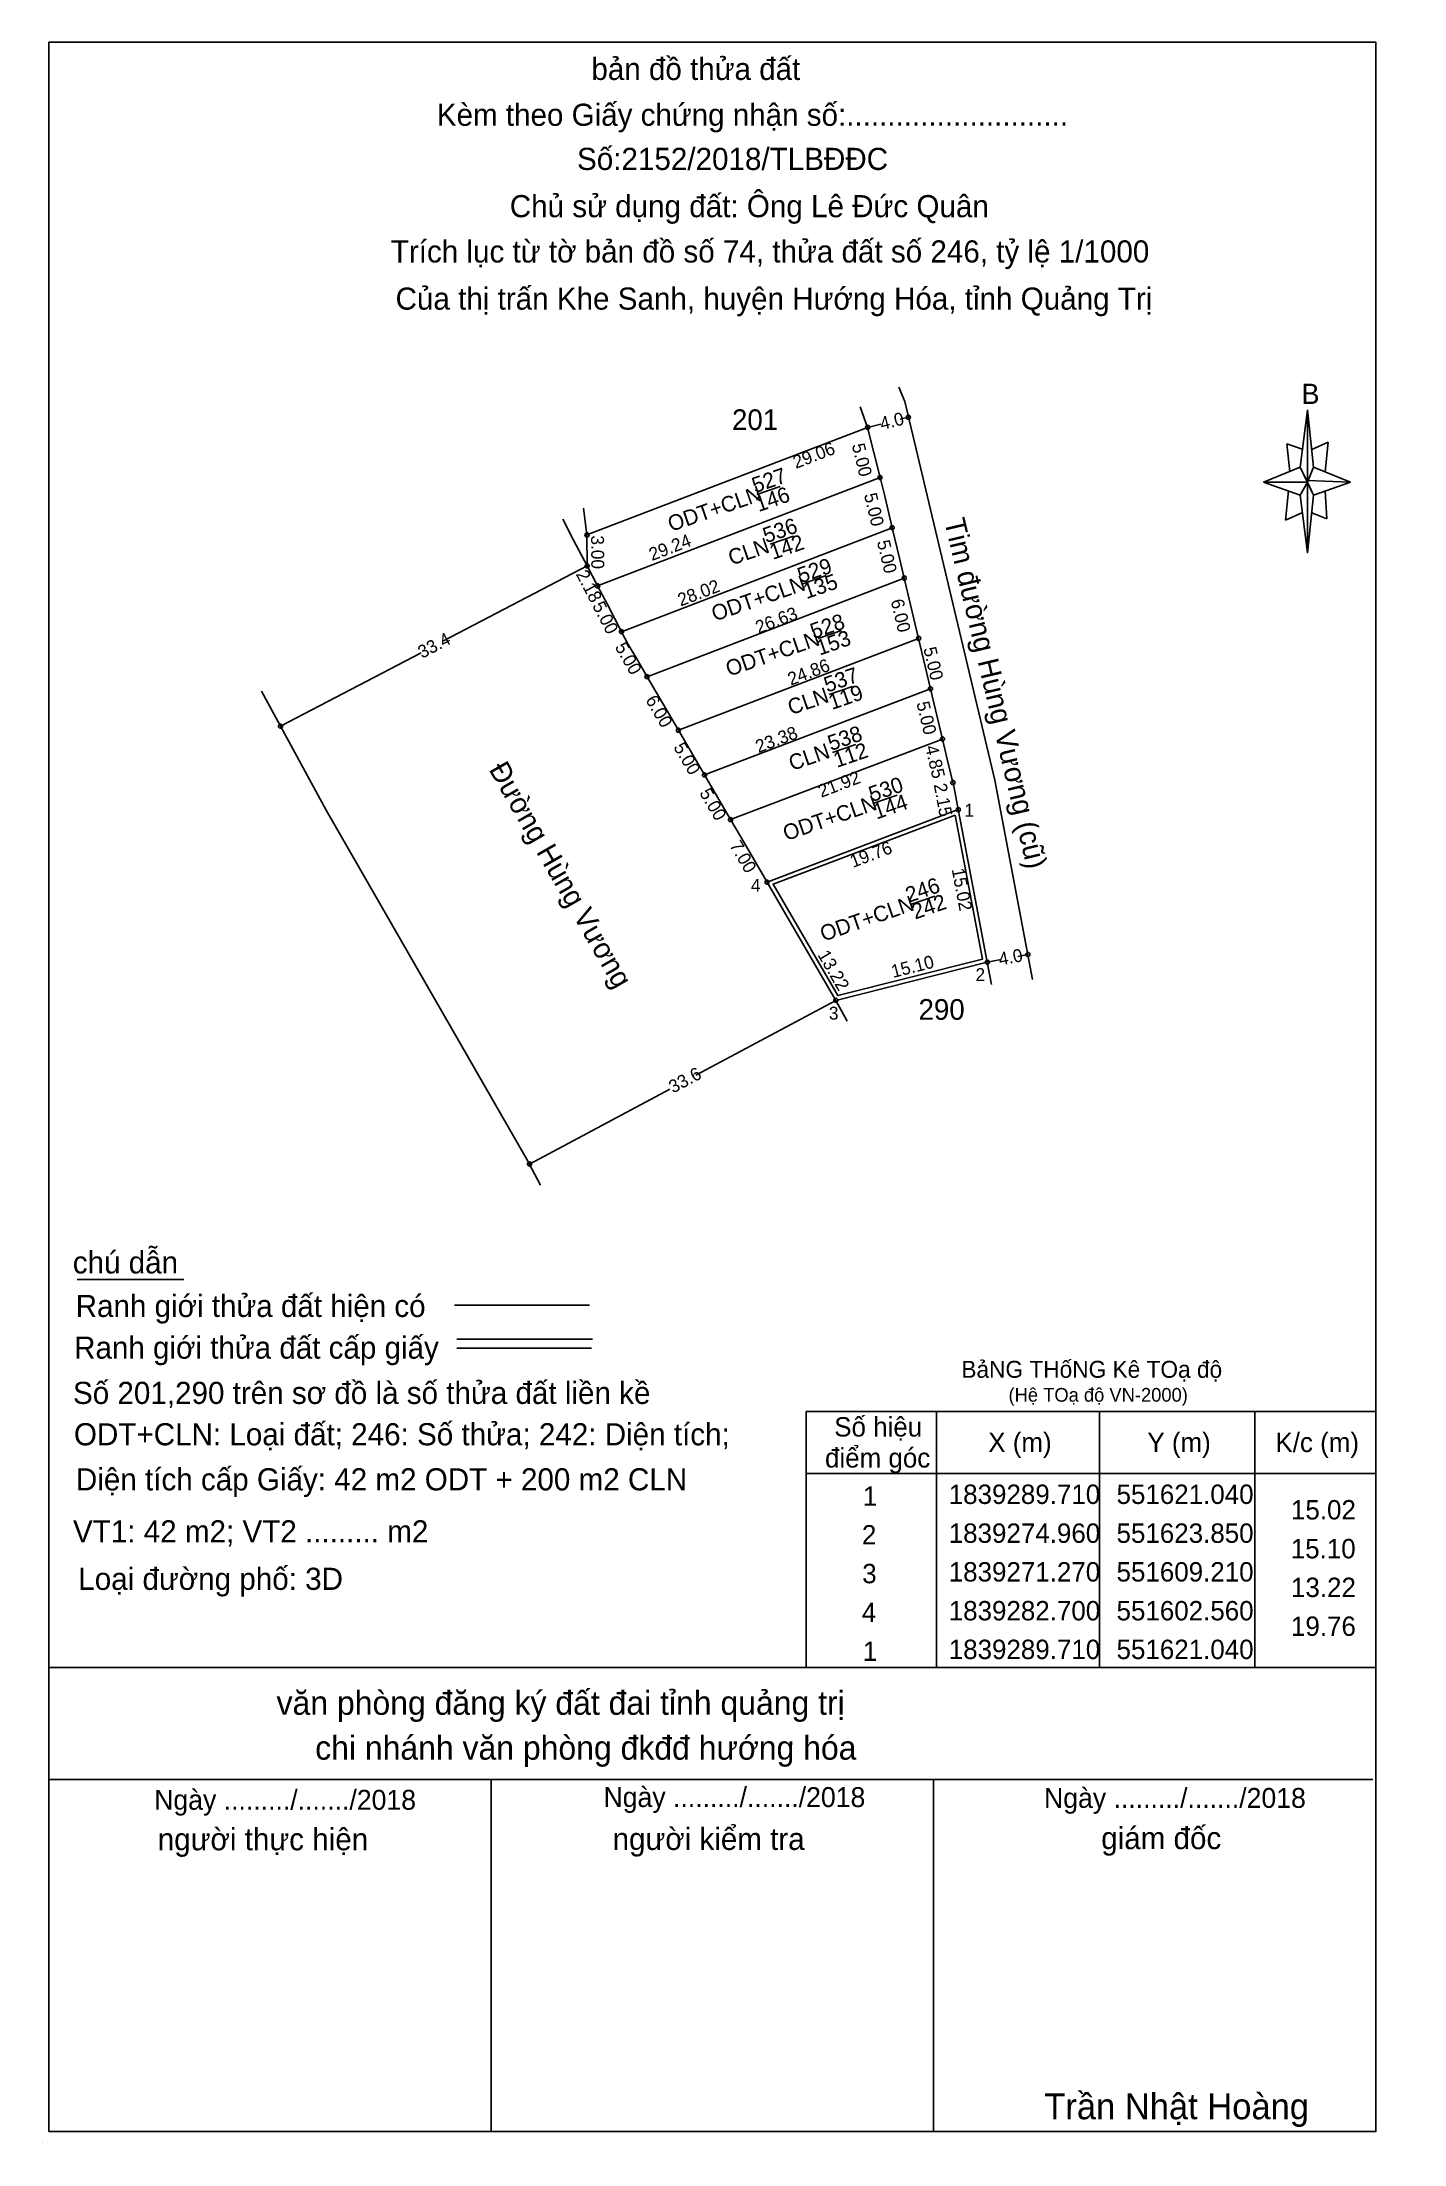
# Model space of a CAD drawing. Extents: x 549542 to 551639, y 1839142 to 1839580.
# Drawn here: x 550765.8 to 550897.4, y 1839145.7 to 1839349 of the extents above; entities that cross this region are included whole.
import ezdxf

# ---------------------------------------------------------------- set-up
doc = ezdxf.new("R2010")
doc.units = 0
for name, color, linetype in [('Level 1', 7, 'Continuous'), ('Level 10', 7, 'Continuous'), ('Level 17', 7, 'Continuous'), ('Level 5', 7, 'Continuous'), ('Level 55', 7, 'Continuous'), ('Level 6', 7, 'Continuous'), ('Level 63', 7, 'Continuous')]:
    doc.layers.add(name, color=color, linetype=linetype)

msp = doc.modelspace()

# ---------------------------------------------------------------- texts
at = {"layer": 'Level 1'}
for s, p in [('ODT+CLN', (550826.58, 1839301.61)), ('527', (550834.71, 1839305.35)), ('146', (550835.04, 1839303.52)), ('536', (550835.77, 1839300.5)), ('CLN', (550832.42, 1839298.35)), ('142', (550836.42, 1839298.9)), ('529', (550839.11, 1839296.63)), ('ODT+CLN', (550830.8, 1839292.94)), ('135', (550839.67, 1839295.1)), ('528', (550840.35, 1839291.24)), ('ODT+CLN', (550832.18, 1839287.61)), ('153', (550840.94, 1839289.64)), ('537', (550841.67, 1839286.06)), ('CLN', (550838.17, 1839283.88)), ('119', (550842.12, 1839284.38)), ('538', (550842.04, 1839280.41)), ('CLN', (550838.27, 1839278.49)), ('112', (550842.6, 1839278.78)), ('530', (550846, 1839275.47)), ('ODT+CLN', (550837.71, 1839271.71)), ('144', (550846.44, 1839273.79)), ('246', (550849.55, 1839265.73)), ('ODT+CLN', (550841.3, 1839261.98)), ('242', (550850.17, 1839264.12))]:
    msp.add_text(s, height=1.5, rotation=19.0872, dxfattribs=at).set_placement(p)
for s, height, p in [('BảNG THốNG Kê TOạ độ ', 1.6387, (550854.64, 1839219.81)), ('(Hệ TOạ độ VN-2000)', 1.3252, (550859.2, 1839217.5))]:
    msp.add_text(s, height=height, dxfattribs=at).set_placement(p)
at = {"layer": 'Level 10'}
for s, p in [('201', (550832.47, 1839311.46)), ('290', (550850.5, 1839254.43))]:
    msp.add_text(s, height=2, dxfattribs=at).set_placement(p)
for s, height, rotation, p in [('4.0', 1.25, 13.8308, (550846.94, 1839311.45)), ('Tim đường Hùng Vương (cũ)', 2, 283.3826, (550852.97, 1839302.68)), ('33.4', 1.25, 27.607, (550802.52, 1839289.33)), ('Đường Hùng Vương', 2, 299.8951, (550808.92, 1839278.65)), ('4.0', 1.25, 10.6902, (550858.37, 1839259.67)), ('33.6', 1.25, 28.1297, (550826.78, 1839247.29))]:
    msp.add_text(s, height=height, rotation=rotation, dxfattribs=at).set_placement(p)
at = {"layer": 'Level 5'}
for s, height, p in [('bản đồ thửa đất', 2.1375, (550818.88, 1839345.31)), ('Kèm theo Giấy chứng nhận số:...........................', 2.1375, (550803.94, 1839340.88)), ('Số:2152/2018/TLBĐĐC', 2.14, (550817.49, 1839336.61)), ('Chủ sử dụng đất: Ông Lê Đức Quân', 2.14, (550810.99, 1839332.04)), ('Trích lục từ tờ bản đồ số 74, thửa đất số 246, tỷ lệ 1/1000 ', 2.14, (550799.49, 1839327.66)), ('Của thị trấn Khe Sanh, huyện Hướng Hóa, tỉnh Quảng Trị', 2.14, (550799.95, 1839323.1)), ('B', 1.96, (550887.51, 1839313.98)), ('văn phòng đăng ký đất đai tỉnh quảng trị', 2.3084, (550788.45, 1839187.22)), ('chi nhánh văn phòng đkđđ hướng hóa', 2.3084, (550792.18, 1839182.88)), ('Ngày ........./......./2018', 1.9237, (550776.62, 1839178.04)), ('Ngày ........./......./2018', 1.9237, (550820.05, 1839178.3)), ('Ngày ........./......./2018', 1.9237, (550862.63, 1839178.22)), ('người thực hiện', 2.14, (550776.96, 1839174.12)), ('người kiểm tra', 2.1375, (550820.93, 1839174.15)), ('giám đốc', 2.138, (550868.16, 1839174.23)), ('Trần Nhật Hoàng', 2.4937, (550862.66, 1839148.11))]:
    msp.add_text(s, height=height, dxfattribs=at).set_placement(p)
at = {"layer": 'Level 6'}
for s, height, p in [('chú dẫn', 2.138, (550768.75, 1839229.9)), ('Ranh giới thửa đất hiện có ', 2.1375, (550769.03, 1839225.69)), ('Ranh giới thửa đất cấp giấy', 2.1375, (550768.88, 1839221.66)), ('Số 201,290 trên sơ đồ là số thửa đất liền kề', 2.14, (550768.77, 1839217.28)), ('ODT+CLN: Loại đất; 246: Số thửa; 242: Diện tích;', 2.14, (550768.86, 1839213.28)), ('Diện tích cấp Giấy: 42 m2 ODT + 200 m2 CLN', 2.14, (550769.05, 1839208.92)), ('VT1: 42 m2; VT2 ......... m2', 2.14, (550768.77, 1839203.89)), ('Loại đường phố: 3D', 2.14, (550769.28, 1839199.3))]:
    msp.add_text(s, height=height, dxfattribs=at).set_placement(p)
at = {"layer": 'Level 63'}
for s, rotation, p in [('29.06', 20.9738, (550838.65, 1839307.7)), ('5.00', 283.8972, (550844.04, 1839310.01)), ('5.00', 283.5359, (550845.22, 1839305.21)), ('3.00', 270.382, (550818.85, 1839301.27)), ('29.24', 21.0009, (550824.74, 1839298.79)), ('5.00', 283.5359, (550846.47, 1839300.66)), ('2.18', 297.6238, (550817.35, 1839297.53)), ('28.02', 21.0155, (550827.51, 1839294.39)), ('5.00', 297.5396, (550818.93, 1839294.48)), ('26.63', 20.9943, (550835.03, 1839291.74)), ('6.00', 283.3881, (550847.8, 1839294.96)), ('5.00', 299.5886, (550821.11, 1839290.49)), ('5.00', 283.2864, (550850.96, 1839290.33)), ('24.86', 20.9283, (550838.15, 1839286.73)), ('6.00', 300.3252, (550824.07, 1839285.36)), ('5.00', 283.4244, (550850.29, 1839285.06)), ('23.38', 20.8686, (550835.03, 1839280.21)), ('5.00', 300.2564, (550826.77, 1839280.79)), ('4.85', 283.3487, (550851.13, 1839280.82)), ('21.92', 20.8161, (550841.09, 1839275.89)), ('5.00', 300.2564, (550829.28, 1839276.37)), ('2.15', 280.7344, (550851.96, 1839277.18)), ('7.00', 300.2623, (550832.19, 1839271.3)), ('19.76', 20.7732, (550844.16, 1839269.11)), ('15.02', 280.7861, (550853.7, 1839268.98)), ('13.22', 300.1909, (550840.7, 1839260.72)), ('15.10', 14.1467, (550848.04, 1839258.47))]:
    msp.add_text(s, height=1.25, rotation=rotation, dxfattribs=at).set_placement(p)
for s, height, p in [(' 1', 1.25, (550854.47, 1839274.07)), (' 4', 1.25, (550833.83, 1839266.81)), (' 2', 1.25, (550855.54, 1839258.17)), (' 3', 1.25, (550841.37, 1839254.45)), ('Số hiệu', 1.875, (550842.35, 1839214.13)), ('X (m)', 1.875, (550857.24, 1839212.63)), ('Y (m)', 1.875, (550872.62, 1839212.63)), ('K/c (m)', 1.875, (550885, 1839212.63)), ('điểm góc', 1.875, (550841.46, 1839211.13)), (' 1', 1.875, (550844.42, 1839207.44)), ('1839289.710', 1.8749, (550853.42, 1839207.61)), ('551621.040', 1.875, (550869.64, 1839207.61)), ('15.02', 1.875, (550886.5, 1839206.11)), (' 2', 1.875, (550844.33, 1839203.69)), ('1839274.960', 1.8749, (550853.42, 1839203.85)), ('551623.850', 1.875, (550869.64, 1839203.85)), ('15.10', 1.875, (550886.48, 1839202.35)), (' 3', 1.875, (550844.36, 1839199.94)), ('1839271.270', 1.8749, (550853.42, 1839200.11)), ('551609.210', 1.875, (550869.64, 1839200.11)), ('13.22', 1.875, (550886.5, 1839198.61)), ('1839282.700', 1.8749, (550853.42, 1839196.35)), ('551602.560', 1.875, (550869.64, 1839196.35)), (' 4', 1.875, (550844.32, 1839196.19)), ('19.76', 1.875, (550886.5, 1839194.85)), (' 1', 1.875, (550844.42, 1839192.43)), ('1839289.710', 1.8749, (550853.42, 1839192.61)), ('551621.040', 1.875, (550869.64, 1839192.61))]:
    msp.add_text(s, height=height, dxfattribs=at).set_placement(p)

# ---------------------------------------------------------------- linework, layer by layer
at = {"layer": 'Level 1'}
for centre in [(550849.52, 1839312.69), (550788.83, 1839282.82), (550861.07, 1839260.74), (550812.9, 1839240.48)]:
    msp.add_circle(centre, 0.2, dxfattribs=at)
at = {"layer": 'Level 10'}
for p, q in [((550849.16, 1839314.22), (550848.61, 1839315.62)), ((550849.16, 1839314.22), (550857.87, 1839277.61)), ((550845.58, 1839311.72), (550844.86, 1839313.71)), ((550846.87, 1839312.04), (550845.58, 1839311.72)), ((550849.52, 1839312.69), (550848.73, 1839312.5)), ((550818.45, 1839301.32), (550845.58, 1839311.72)), ((550845.58, 1839311.72), (550846.78, 1839306.87)), ((550846.78, 1839306.87), (550847.26, 1839304.92)), ((550818.13, 1839303.9), (550818.45, 1839301.32)), ((550847.26, 1839304.92), (550847.95, 1839302.01)), ((550817.16, 1839300.82), (550816.11, 1839302.84)), ((550847.95, 1839302.01), (550848.65, 1839299.08)), ((550818.47, 1839298.32), (550817.16, 1839300.82)), ((550804.59, 1839291.06), (550818.47, 1839298.32)), ((550819.48, 1839296.39), (550818.47, 1839298.32)), ((550848.65, 1839299.08), (550849.12, 1839297.15)), ((550820.42, 1839294.6), (550819.48, 1839296.39)), ((550849.12, 1839297.15), (550850.51, 1839291.31)), ((550820.42, 1839294.6), (550821.79, 1839291.96)), ((550821.79, 1839291.96), (550822.44, 1839290.72)), ((550788.83, 1839282.82), (550802.41, 1839289.92)), ((550822.44, 1839290.72), (550823.26, 1839289.32)), ((550850.51, 1839291.31), (550851.66, 1839286.44)), ((550823.26, 1839289.32), (550824.26, 1839287.61)), ((550824.26, 1839287.61), (550827.29, 1839282.43)), ((550793.23, 1839274.7), (550787, 1839286.2)), ((550851.66, 1839286.44), (550852.82, 1839281.58)), ((550827.29, 1839282.43), (550829.81, 1839278.11)), ((550852.82, 1839281.58), (550853.28, 1839279.62)), ((550853.28, 1839279.62), (550853.94, 1839276.86)), ((550829.81, 1839278.11), (550832.33, 1839273.79)), ((550861.52, 1839258.34), (550857.87, 1839277.61)), ((550854.34, 1839274.75), (550853.94, 1839276.86)), ((550812.57, 1839241.06), (550793.23, 1839274.7)), ((550832.33, 1839273.79), (550833.34, 1839272.05)), ((550854.72, 1839272.77), (550854.34, 1839274.75)), ((550833.34, 1839272.05), (550835.86, 1839267.74)), ((550857.15, 1839260), (550854.72, 1839272.77)), ((550835.86, 1839267.74), (550836.87, 1839266)), ((550836.87, 1839266), (550842.51, 1839256.31)), ((550858.49, 1839260.25), (550857.15, 1839260)), ((550857.56, 1839257.83), (550857.15, 1839260)), ((550861.07, 1839260.74), (550860.11, 1839260.56)), ((550828.99, 1839249.08), (550842.51, 1839256.31)), ((550843.59, 1839254.29), (550842.51, 1839256.31)), ((550812.9, 1839240.48), (550826.45, 1839247.72)), ((550813.97, 1839238.45), (550812.57, 1839241.06))]:
    msp.add_line(p, q, dxfattribs=at)
for points in [[(550818.45, 1839301.32), (550818.47, 1839298.32)], [(550857.15, 1839260), (550842.51, 1839256.31)]]:
    msp.add_lwpolyline(points, dxfattribs=at)
at = {"layer": 'Level 17'}
msp.add_line((550769.18, 1839229.31), (550779.5, 1839229.31), dxfattribs=at)
at = {"layer": 'Level 5'}
for p, q in [((550887.39, 1839307.86), (550888.11, 1839313.42)), ((550887.68, 1839309.57), (550886.11, 1839310.14)), ((550886.11, 1839310.14), (550886.4, 1839307.43)), ((550888.53, 1839309.57), (550890.1, 1839310.28)), ((550890.1, 1839310.28), (550889.82, 1839307.43)), ((550887.39, 1839307.86), (550883.83, 1839306.43)), ((550883.83, 1839306.43), (550887.39, 1839307.86)), ((550887.39, 1839305.15), (550883.83, 1839306.43)), ((550888.11, 1839306.43), (550883.83, 1839306.43)), ((550888.11, 1839306.43), (550887.39, 1839307.86)), ((550887.39, 1839307.86), (550888.68, 1839305.15)), ((550892.24, 1839306.43), (550888.11, 1839306.58)), ((550888.11, 1839306.58), (550888.11, 1839306.43)), ((550888.11, 1839306.43), (550888.68, 1839305.15)), ((550888.68, 1839307.86), (550892.24, 1839306.43)), ((550888.68, 1839305.15), (550892.24, 1839306.43)), ((550888.68, 1839305.15), (550892.24, 1839306.43)), ((550886.25, 1839305.58), (550885.97, 1839302.73)), ((550888.68, 1839305.15), (550888.11, 1839299.59)), ((550889.82, 1839305.58), (550889.96, 1839302.87)), ((550885.97, 1839302.73), (550887.54, 1839303.44)), ((550889.96, 1839302.87), (550888.53, 1839303.44)), ((550766.45, 1839191.81), (550894.7, 1839191.81)), ((550766.45, 1839180.98), (550894.41, 1839180.98)), ((550766.45, 1839180.98), (550894.41, 1839180.98)), ((550766.45, 1839180.98), (550894.41, 1839180.98)), ((550766.45, 1839146.92), (550766.45, 1839180.98)), ((550809.2, 1839146.92), (550809.2, 1839180.98)), ((550851.95, 1839146.92), (550851.95, 1839180.98)), ((550765.78, 1839145.83), (550765.78, 1839145.83)), ((550765.78, 1839145.83), (550765.78, 1839145.83)), ((550765.78, 1839145.83), (550765.78, 1839145.83)), ((550766.35, 1839145.72), (550766.35, 1839145.72)), ((550766.35, 1839145.72), (550766.35, 1839145.72)), ((550766.35, 1839145.72), (550766.35, 1839145.72)), ((550894.7, 1839146.92), (550766.45, 1839146.92))]:
    msp.add_line(p, q, dxfattribs=at)
for points in [[(550766.45, 1839348.98), (550894.7, 1839348.98), (550894.7, 1839146.92), (550766.45, 1839146.92)], [(550888.11, 1839313.42), (550888.68, 1839307.86), (550888.11, 1839306.43)], [(550888.11, 1839306.43), (550888.11, 1839299.59), (550887.39, 1839305.15)]]:
    msp.add_lwpolyline(points, close=True, dxfattribs=at)
at = {"layer": 'Level 55'}
for p, q in [((550846.78, 1839306.87), (550819.48, 1839296.39)), ((550847.95, 1839302.01), (550821.79, 1839291.96)), ((550824.26, 1839287.61), (550849.12, 1839297.15)), ((550850.51, 1839291.31), (550827.29, 1839282.43)), ((550829.81, 1839278.11), (550851.66, 1839286.44)), ((550852.82, 1839281.58), (550832.33, 1839273.79)), ((550854.34, 1839274.75), (550835.86, 1839267.74))]:
    msp.add_line(p, q, dxfattribs=at)
msp.add_lwpolyline([(550854.04, 1839274.21), (550856.69, 1839260.3), (550842.7, 1839256.77), (550836.44, 1839267.53)], close=True, dxfattribs=at)
at = {"layer": 'Level 6'}
for p, q in [((550805.66, 1839226.84), (550818.7, 1839226.84)), ((550805.87, 1839223.54), (550818.98, 1839223.54)), ((550805.87, 1839222.66), (550818.89, 1839222.66)), ((550897.42, 1839146.21), (550897.42, 1839146.21)), ((550897.42, 1839146.21), (550897.42, 1839146.21)), ((550897.42, 1839146.21), (550897.42, 1839146.21))]:
    msp.add_line(p, q, dxfattribs=at)
at = {"layer": 'Level 63'}
for p, q in [((550834.87, 1839305.22), (550837.13, 1839306)), ((550836.15, 1839300.42), (550838.41, 1839301.2)), ((550839.32, 1839296.6), (550841.58, 1839297.38)), ((550840.81, 1839291.29), (550843.07, 1839292.07)), ((550841.86, 1839285.88), (550844.12, 1839286.66)), ((550842.19, 1839280.27), (550844.45, 1839281.05)), ((550846.19, 1839275.37), (550848.45, 1839276.15)), ((550849.81, 1839265.62), (550852.07, 1839266.4)), ((550852.25, 1839216.56), (550852.25, 1839191.81)), ((550868, 1839216.56), (550868, 1839191.81)), ((550883, 1839216.56), (550883, 1839191.81)), ((550839.65, 1839210.56), (550894.7, 1839210.56))]:
    msp.add_line(p, q, dxfattribs=at)
msp.add_lwpolyline([(550839.65, 1839216.56), (550894.7, 1839216.56), (550894.7, 1839191.81), (550839.65, 1839191.81)], close=True, dxfattribs=at)
for centre in [(550845.58, 1839311.72), (550846.78, 1839306.87), (550847.95, 1839302.01), (550818.45, 1839301.32), (550818.47, 1839298.32), (550819.48, 1839296.39), (550849.12, 1839297.15), (550821.79, 1839291.96), (550850.51, 1839291.31), (550824.26, 1839287.61), (550851.66, 1839286.44), (550827.29, 1839282.43), (550852.82, 1839281.58), (550829.81, 1839278.11), (550853.82, 1839277.37), (550832.33, 1839273.79), (550854.34, 1839274.75), (550835.86, 1839267.74), (550857.15, 1839260), (550842.51, 1839256.31)]:
    msp.add_circle(centre, 0.2, dxfattribs=at)

msp.set_redraw_order([(e.dxf.handle, doc.entitydb.next_handle()) for e in msp.query("TEXT MTEXT ATTDEF DIMENSION ARC_DIMENSION")])  # texts and dimensions are drawn at this point

doc.saveas('drawing.dxf')
